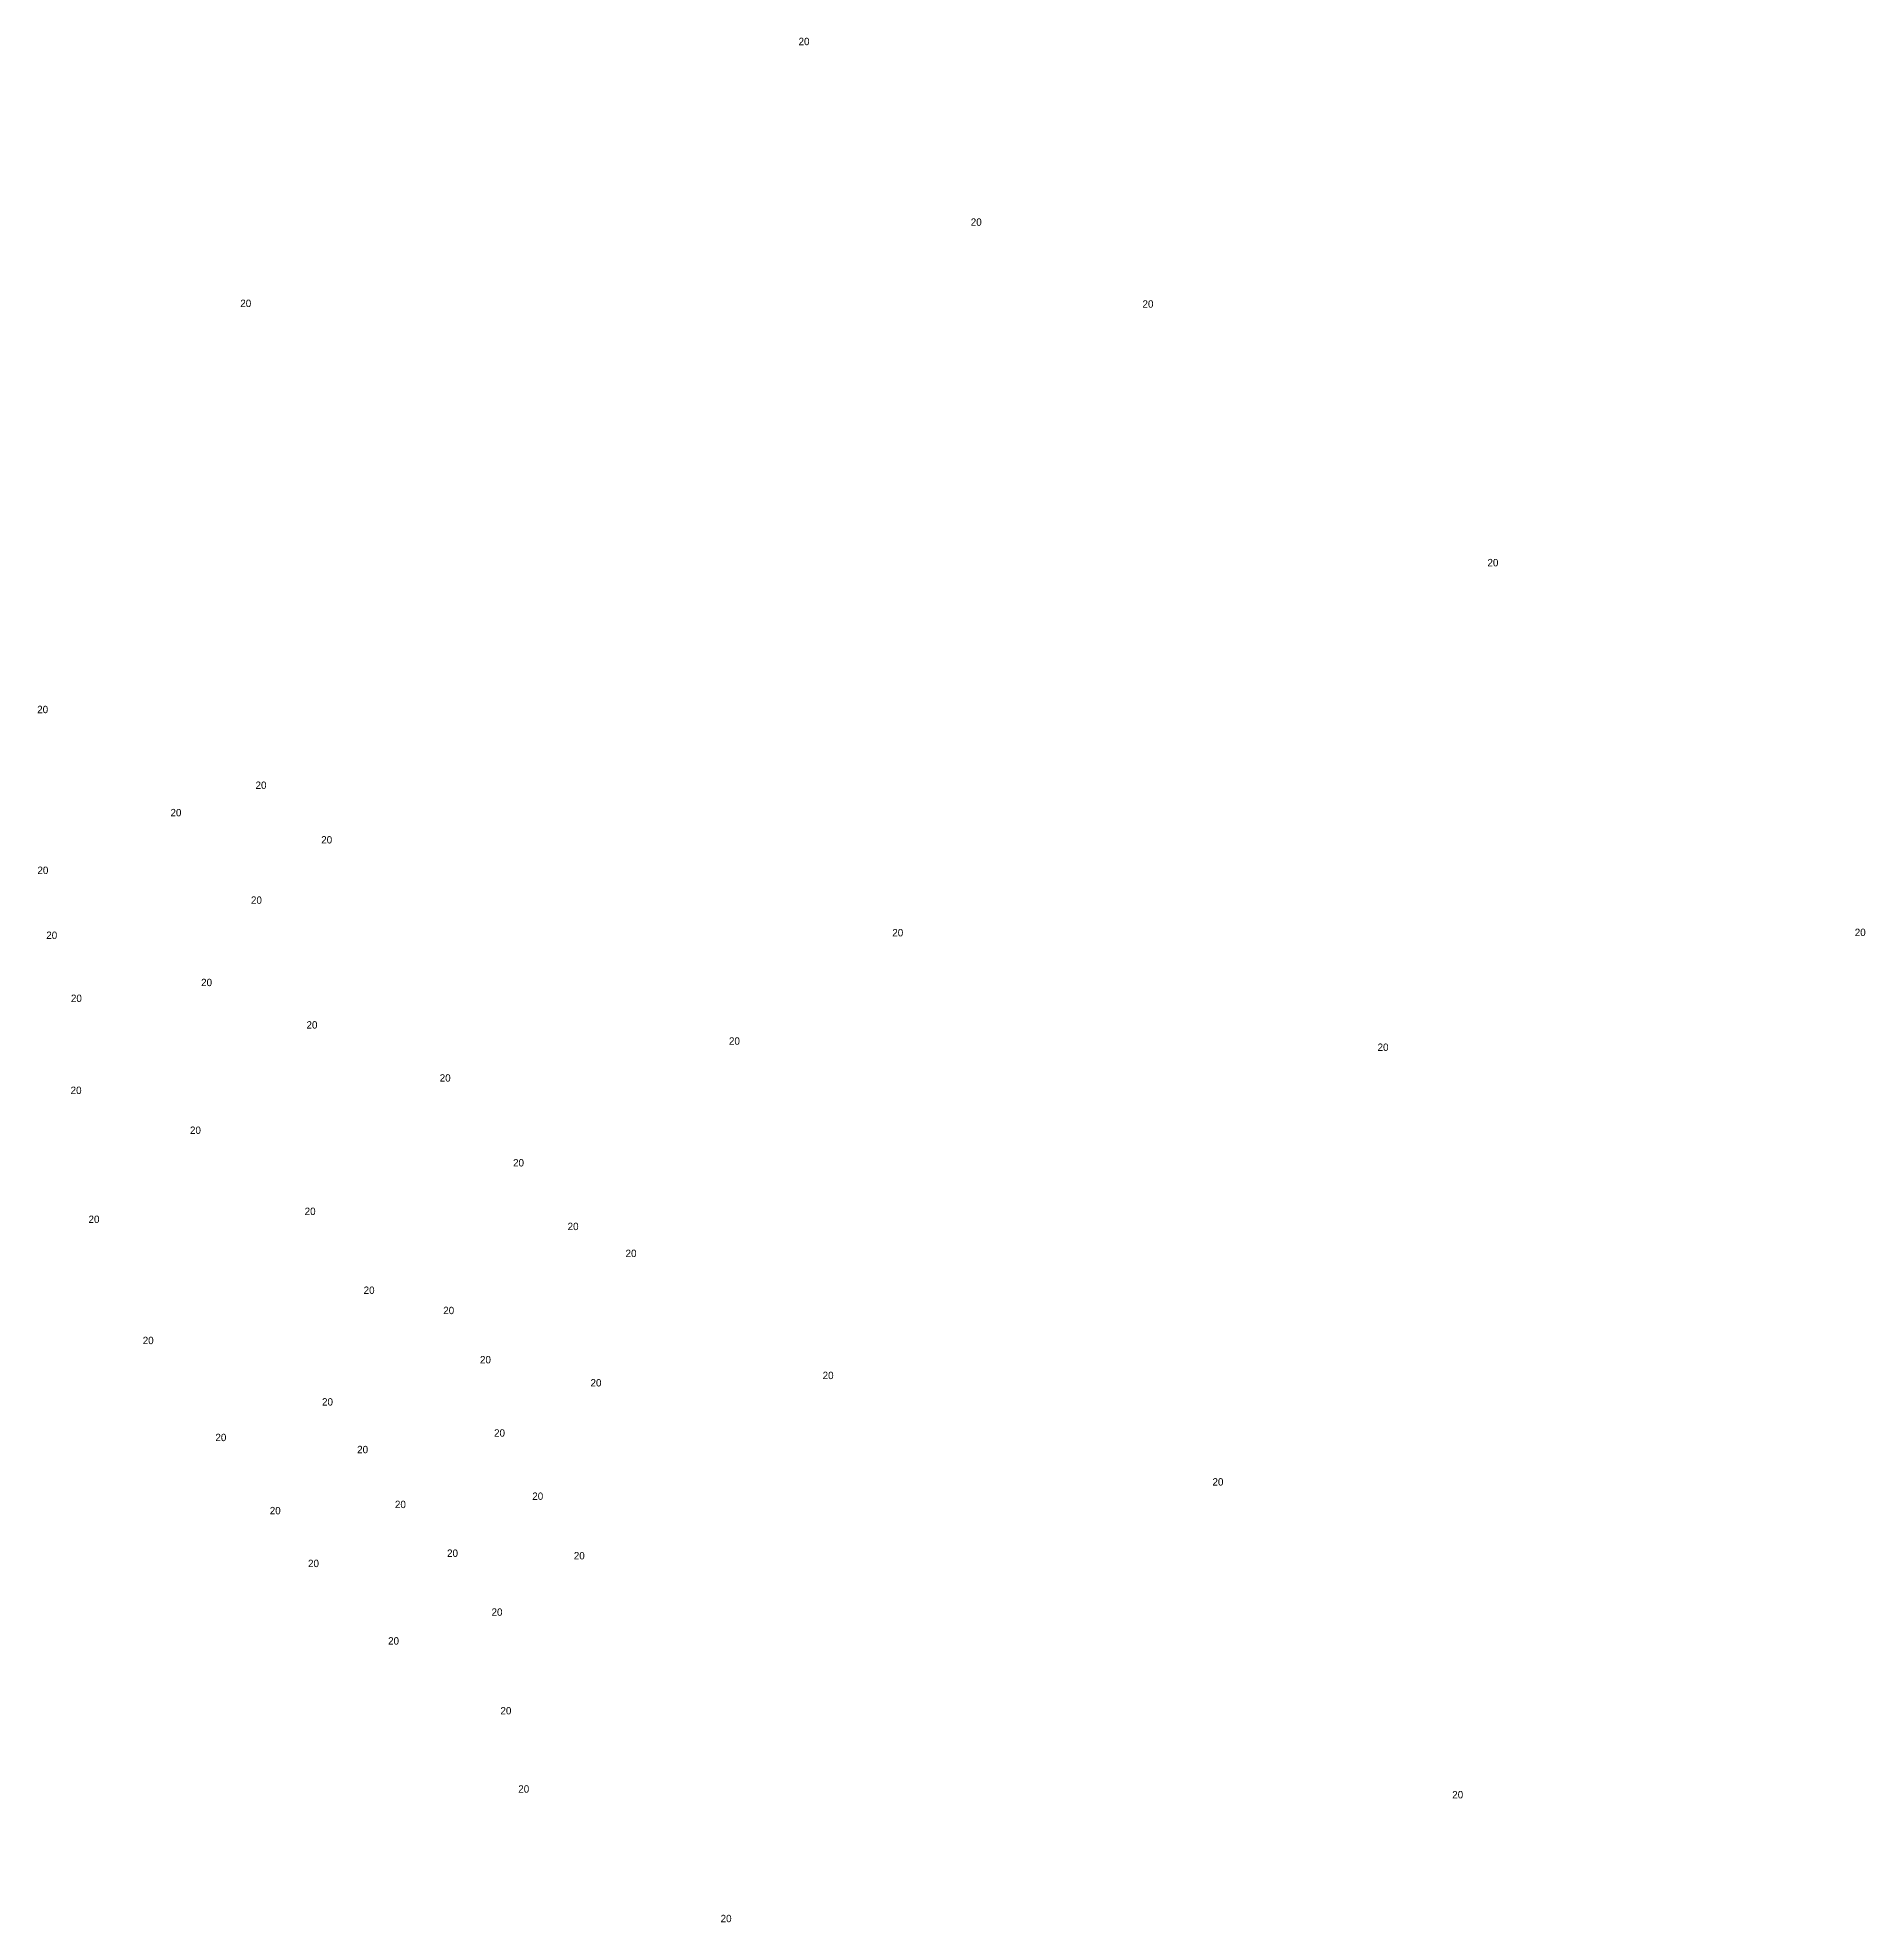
# Model space of a CAD drawing. Extents: x 538696 to 554460, y 1851264 to 1863934.
# Drawn here: x 543493.1 to 543741.3, y 1856733.5 to 1856989.3 of the extents above; entities that cross this region are included whole.
import ezdxf

# ---------------------------------------------------------------- set-up
doc = ezdxf.new("R2010")
doc.units = 0
doc.layers.add('Level 20', color=7, linetype='Continuous')

msp = doc.modelspace()

# ---------------------------------------------------------------- texts
at = {"layer": 'Level 20'}
for p in [(543596.42, 1856988.32), (543619.81, 1856963.8), (543520.61, 1856952.77), (543643.13, 1856952.68), (543689.97, 1856917.57), (543493.03, 1856897.63), (543522.68, 1856887.35), (543511.13, 1856883.63), (543531.6, 1856879.94), (543493.06, 1856875.8), (543522.06, 1856871.75), (543494.26, 1856866.98), (543609.15, 1856867.33), (543739.85, 1856867.37), (543497.61, 1856858.42), (543515.29, 1856860.57), (543529.6, 1856854.81), (543586.97, 1856852.62), (543675.05, 1856851.78), (543497.57, 1856845.93), (543547.69, 1856847.61), (543513.78, 1856840.51), (543557.65, 1856836.09), (543500, 1856828.42), (543529.35, 1856829.5), (543565.06, 1856827.45), (543572.93, 1856823.79), (543537.36, 1856818.79), (543548.17, 1856816.04), (543507.36, 1856811.97), (543553.16, 1856809.36), (543599.69, 1856807.22), (543568.17, 1856806.22), (543531.71, 1856803.63), (543555.07, 1856799.41), (543517.23, 1856798.8), (543536.48, 1856797.16), (543652.63, 1856792.77), (543541.61, 1856789.71), (543560.26, 1856790.83), (543524.61, 1856788.87), (543529.81, 1856781.7), (543548.69, 1856783.09), (543565.9, 1856782.75), (543554.73, 1856775.09), (543540.68, 1856771.18), (543555.94, 1856761.7), (543558.36, 1856751.08), (543685.19, 1856750.3), (543585.84, 1856733.49)]:
    msp.add_text('20', height=1, dxfattribs=at).set_placement(p)

doc.saveas('drawing.dxf')
